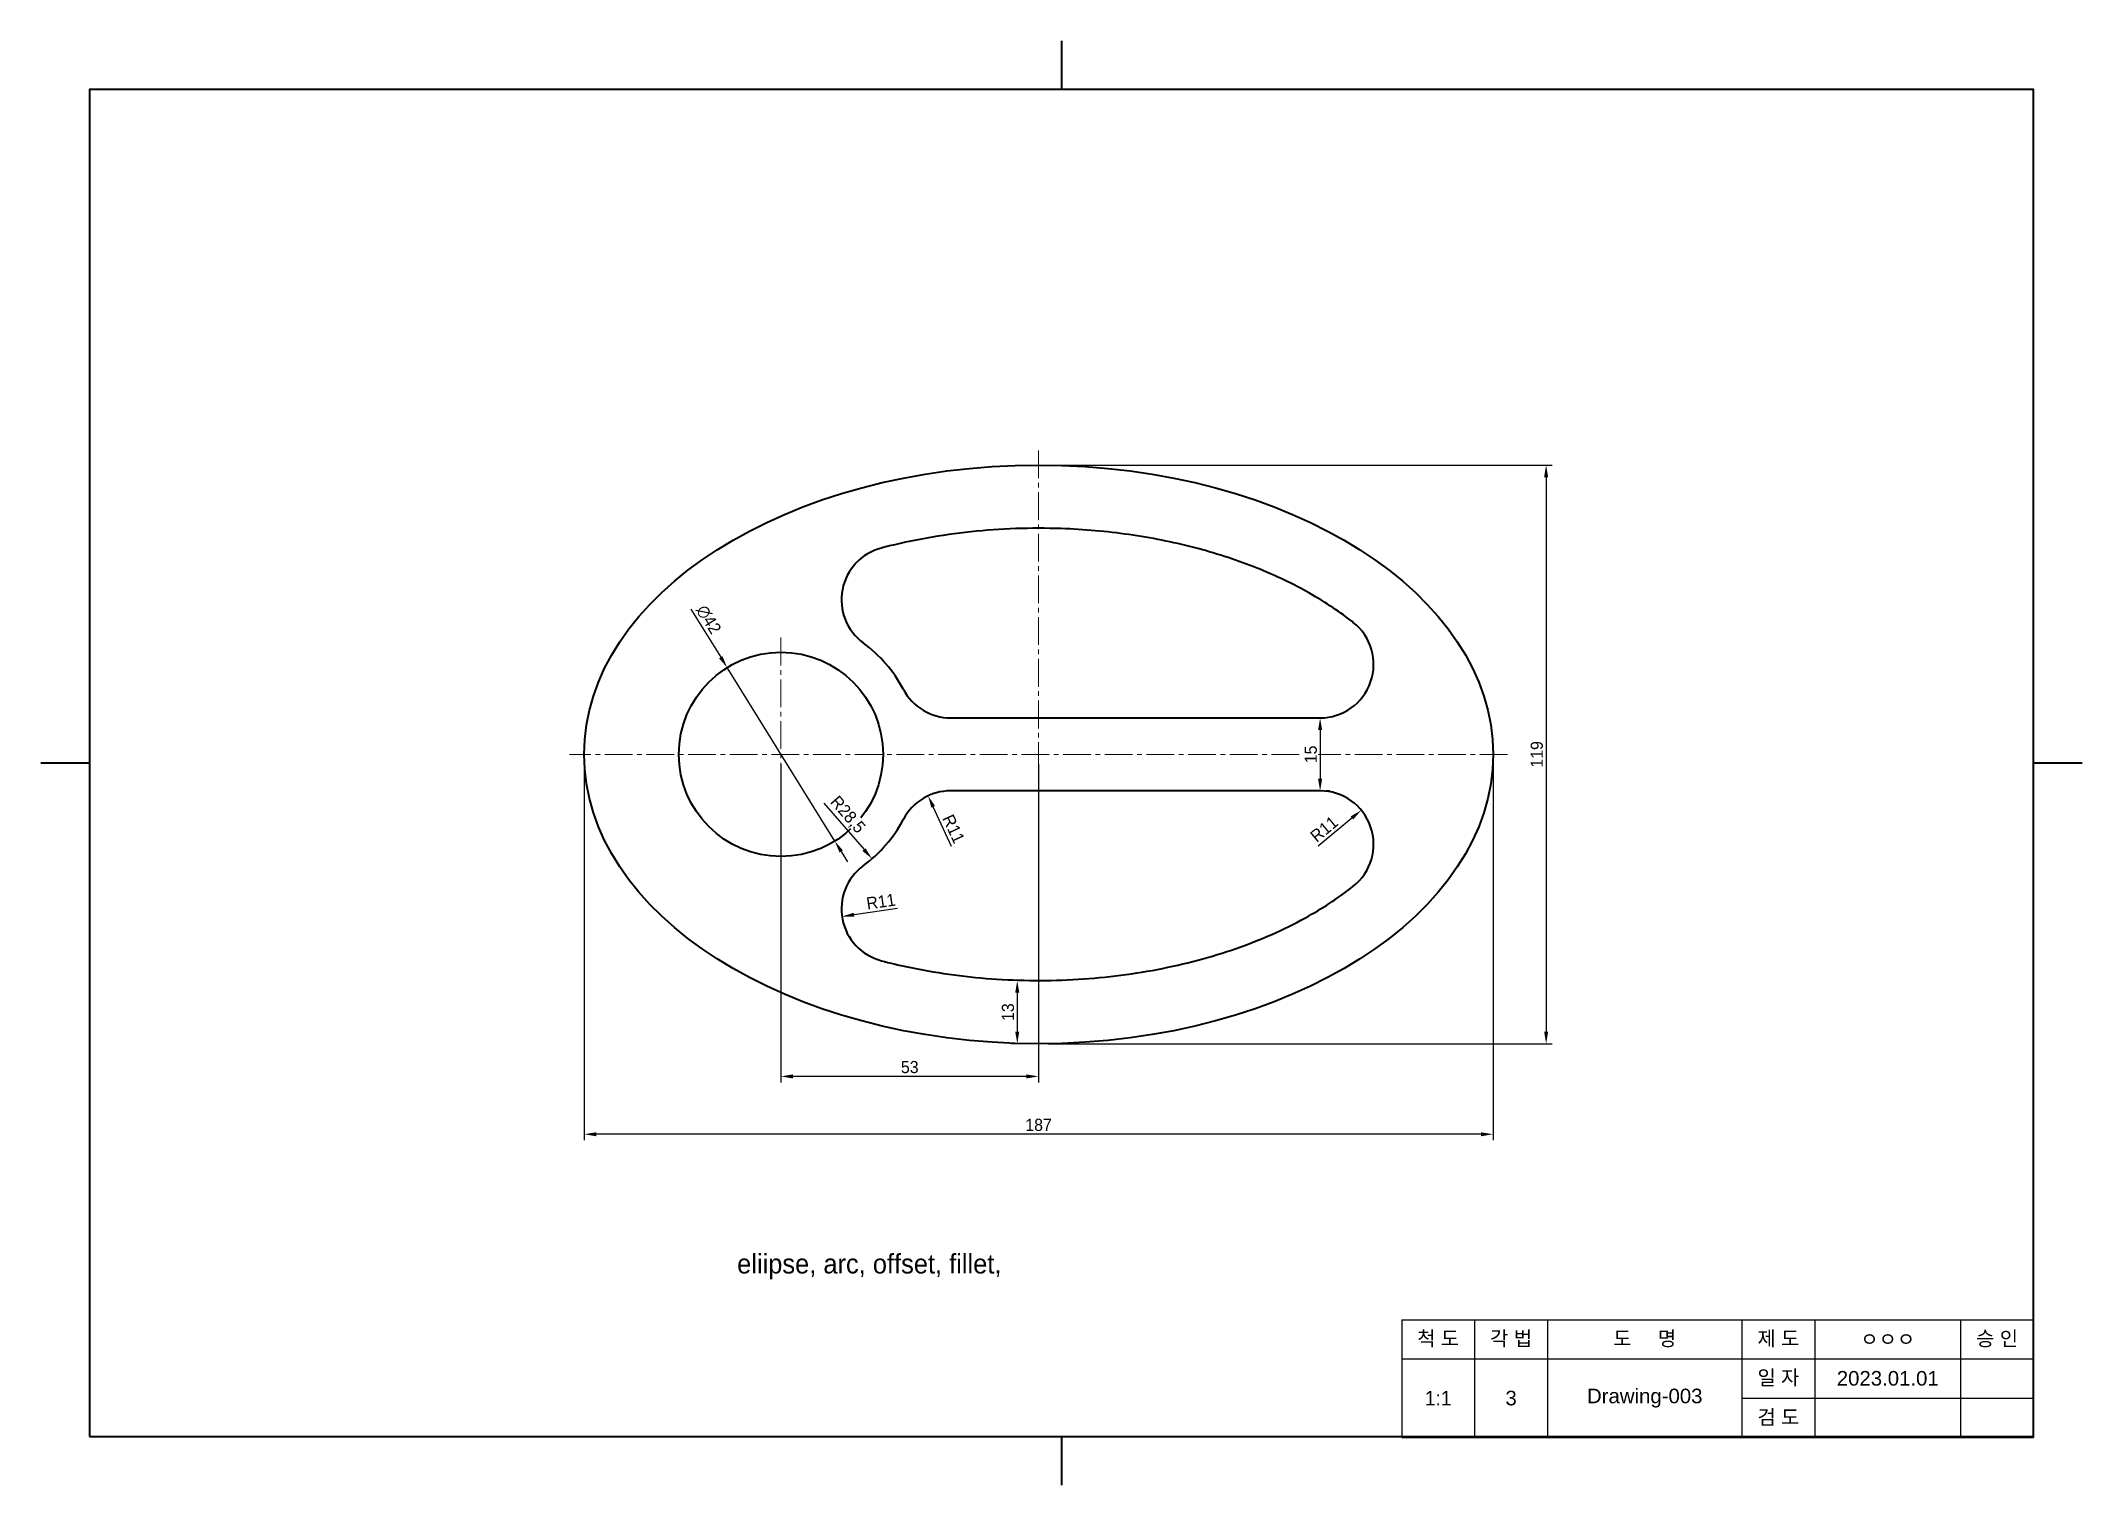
# Model space of a CAD drawing. Header units: millimetres. Extents: x 0 to 5010, y 0 to 6417.
# Drawn here: x 1000 to 1420, y 0 to 297 of the extents above; entities that cross this region are included whole.
import ezdxf

# ---------------------------------------------------------------- set-up
doc = ezdxf.new("R2010")
doc.units = ezdxf.units.MM
doc.header["$LTSCALE"] = 0.3
doc.linetypes.add('CENTER2', pattern=[28.575, 19.05, -3.175, 3.175, -3.175])
doc.layers.get('0').update_dxf_attribs({"color": 2})
doc.layers.get('Defpoints').update_dxf_attribs({"color": 6})
for name, color, linetype, lineweight, plot in [('1_윤곽선', 4, 'Continuous', 35, False), ('2_외형선', 7, 'Continuous', 35, False), ('4_중심선', 1, 'CENTER2', 18, False), ('6_가는실선', 3, 'Continuous', 18, False)]:
    doc.layers.add(name, color=color, linetype=linetype, lineweight=lineweight, plot=plot)
doc.styles.get("Standard").update_dxf_attribs({"font": ''})
doc.styles.add('주석', font='arial.ttf')
doc.styles.get('Standard').set_extended_font_data('Gulim')
doc.dimstyles.new('ISO-25', dxfattribs={"dimtxt": 2.5, "dimasz": 2.5, "dimexe": 1.25, "dimexo": 0.625, "dimtad": 1, "dimtxsty": 'Standard', "dimcen": 2.5, "dimadec": 0, "dimazin": 0, "dimtfac": 1, "dimtmove": 0, "dimatfit": 3, "dimfxl": 1, "dimtfill": 1, "dimarcsym": 0})

msp = doc.modelspace()

# ---------------------------------------------------------------- texts
at = {"layer": '6_가는실선', "insert": (1143.263, 47.526), "char_height": 4, "attachment_point": 1}
msp.add_mtext_dynamic_manual_height_columns('eliipse, arc, offset, fillet, ', width=138.98045, gutter_width=12.5, heights=[0], dxfattribs=at)

# ---------------------------------------------------------------- blocks, each defined once
blk = doc.blocks.new('*D155')
at = {"layer": '6_가는실선', "color": 0, "lineweight": -2, "transparency": 16777216}
for p, q in [((1133.76, 180.12), (1139.89, 170.24)), ((1163.36, 132.43), (1141.21, 168.12)), ((1164.68, 130.31), (1165.99, 128.18))]:
    blk.add_line(p, q, dxfattribs=at)
at = {"layer": '6_가는실선', "color": 0, "transparency": 16777216}
for points in [[(1140.25, 170.46), (1139.54, 170.02), (1141.21, 168.12)], [(1165.03, 130.53), (1164.32, 130.09), (1163.36, 132.43)]]:
    blk.add_solid(points, dxfattribs=at)
at = {"layer": 'Defpoints', "color": 0, "transparency": 16777216}
for p in [(1141.21, 168.12), (1163.36, 132.43)]:
    blk.add_point(p, dxfattribs=at)
at = {"layer": '6_가는실선', "color": 0, "transparency": 16777216, "insert": (1137.4, 177.99), "char_height": 2.5, "attachment_point": 5, "rotation": 301.8253, "bg_fill": 3, "box_fill_scale": 1.1, "bg_fill_color": 256, "bg_fill_true_color": 13158600, "bg_fill_transparency": 0}
blk.add_mtext('∅42', dxfattribs=at)
blk = doc.blocks.new('*D156')
at = {"layer": '6_가는실선', "color": 0, "lineweight": -2, "transparency": 16777216}
blk.add_line((1161.07, 140.21), (1169.38, 130.68), dxfattribs=at)
at = {"layer": '6_가는실선', "color": 0, "transparency": 16777216}
blk.add_solid([(1169.69, 130.96), (1169.06, 130.41), (1171.02, 128.8)], dxfattribs=at)
at = {"layer": 'Defpoints', "color": 0, "transparency": 16777216}
for p in [(1152.28, 150.27), (1171.02, 128.8)]:
    blk.add_point(p, dxfattribs=at)
at = {"layer": '6_가는실선', "color": 0, "transparency": 16777216, "insert": (1165.91, 137.79), "char_height": 2.5, "attachment_point": 5, "rotation": 311.1052, "bg_fill": 3, "box_fill_scale": 1.1, "bg_fill_color": 256, "bg_fill_true_color": 13158600, "bg_fill_transparency": 0}
blk.add_mtext('R28,5', dxfattribs=at)
blk = doc.blocks.new('*D157')
at = {"layer": '6_가는실선', "color": 0, "lineweight": -2, "transparency": 16777216}
blk.add_line((1187.4, 131.31), (1183.6, 139.48), dxfattribs=at)
at = {"layer": 'Defpoints', "color": 0, "transparency": 16777216}
blk.add_point((1182.55, 141.75), dxfattribs=at)
at = {"layer": '6_가는실선', "color": 0, "transparency": 16777216, "insert": (1187.81, 134.96), "char_height": 2.5, "attachment_point": 5, "rotation": 294.9155, "bg_fill": 3, "box_fill_scale": 1.1, "bg_fill_color": 256, "bg_fill_true_color": 13158600, "bg_fill_transparency": 0}
blk.add_mtext('R11', dxfattribs=at)
at = {"layer": '6_가는실선', "color": 0, "transparency": 16777216}
blk.add_solid([(1183.98, 139.66), (1183.23, 139.31), (1182.55, 141.75)], dxfattribs=at)
at = {"layer": 'Defpoints', "color": 0, "transparency": 16777216}
blk.add_point((1187.18, 131.77), dxfattribs=at)
blk = doc.blocks.new('*D158')
at = {"layer": '6_가는실선', "color": 0, "lineweight": -2, "transparency": 16777216}
blk.add_line((1176.24, 118.56), (1167.31, 117.29), dxfattribs=at)
at = {"layer": 'Defpoints', "color": 0, "transparency": 16777216}
blk.add_point((1164.84, 116.94), dxfattribs=at)
at = {"layer": '6_가는실선', "color": 0, "transparency": 16777216, "insert": (1172.85, 120.01), "char_height": 2.5, "attachment_point": 5, "rotation": 8.0901, "bg_fill": 3, "box_fill_scale": 1.1, "bg_fill_color": 256, "bg_fill_true_color": 13158600, "bg_fill_transparency": 0}
blk.add_mtext('R11', dxfattribs=at)
at = {"layer": '6_가는실선', "color": 0, "transparency": 16777216}
blk.add_solid([(1167.25, 117.7), (1167.37, 116.87), (1164.84, 116.94)], dxfattribs=at)
at = {"layer": 'Defpoints', "color": 0, "transparency": 16777216}
blk.add_point((1175.73, 118.48), dxfattribs=at)
blk = doc.blocks.new('*D159')
at = {"layer": '6_가는실선', "color": 0, "lineweight": -2, "transparency": 16777216}
blk.add_line((1262.81, 131.44), (1269.76, 137.2), dxfattribs=at)
at = {"layer": 'Defpoints', "color": 0, "transparency": 16777216}
blk.add_point((1271.68, 138.79), dxfattribs=at)
at = {"layer": '6_가는실선', "color": 0, "transparency": 16777216, "insert": (1264.02, 134.92), "char_height": 2.5, "attachment_point": 5, "rotation": 39.6556, "bg_fill": 3, "box_fill_scale": 1.1, "bg_fill_color": 256, "bg_fill_true_color": 13158600, "bg_fill_transparency": 0}
blk.add_mtext('R11', dxfattribs=at)
at = {"layer": '6_가는실선', "color": 0, "transparency": 16777216}
blk.add_solid([(1269.49, 137.52), (1270.02, 136.88), (1271.68, 138.79)], dxfattribs=at)
at = {"layer": 'Defpoints', "color": 0, "transparency": 16777216}
blk.add_point((1263.21, 131.77), dxfattribs=at)
blk = doc.blocks.new('*D160')
at = {"layer": '6_가는실선', "color": 0, "lineweight": -2, "transparency": 16777216}
for p, q in [((1261.21, 157.77), (1261.96, 157.77)), ((1263.21, 155.27), (1263.21, 145.27)), ((1265.21, 142.77), (1264.46, 142.77))]:
    blk.add_line(p, q, dxfattribs=at)
at = {"layer": '6_가는실선', "color": 0, "transparency": 16777216}
for points in [[(1262.79, 155.27), (1263.63, 155.27), (1263.21, 157.77)], [(1262.79, 145.27), (1263.63, 145.27), (1263.21, 142.77)]]:
    blk.add_solid(points, dxfattribs=at)
at = {"layer": 'Defpoints', "color": 0, "transparency": 16777216}
for p in [(1263.21, 157.77), (1263.21, 142.77), (1263.21, 142.77)]:
    blk.add_point(p, dxfattribs=at)
at = {"layer": '6_가는실선', "color": 0, "transparency": 16777216, "insert": (1261.3, 150.27), "char_height": 2.5, "attachment_point": 5, "rotation": 90, "bg_fill": 3, "box_fill_scale": 1.1, "bg_fill_color": 256, "bg_fill_true_color": 13158600, "bg_fill_transparency": 0}
blk.add_mtext('15', dxfattribs=at)
blk = doc.blocks.new('*D161')
at = {"layer": '6_가는실선', "color": 0, "lineweight": -2, "transparency": 16777216}
for p, q in [((1207.28, 209.77), (1310.96, 209.77)), ((1309.71, 207.27), (1309.71, 93.27)), ((1207.28, 90.77), (1310.96, 90.77))]:
    blk.add_line(p, q, dxfattribs=at)
at = {"layer": '6_가는실선', "color": 0, "transparency": 16777216}
for points in [[(1309.29, 207.27), (1310.13, 207.27), (1309.71, 209.77)], [(1309.29, 93.27), (1310.13, 93.27), (1309.71, 90.77)]]:
    blk.add_solid(points, dxfattribs=at)
at = {"layer": 'Defpoints', "color": 0, "transparency": 16777216}
for p in [(1205.28, 209.77), (1205.28, 90.77), (1309.71, 90.77)]:
    blk.add_point(p, dxfattribs=at)
at = {"layer": '6_가는실선', "color": 0, "transparency": 16777216, "insert": (1307.8, 150.27), "char_height": 2.5, "attachment_point": 5, "rotation": 90, "bg_fill": 3, "box_fill_scale": 1.1, "bg_fill_color": 256, "bg_fill_true_color": 13158600, "bg_fill_transparency": 0}
blk.add_mtext('119', dxfattribs=at)
blk = doc.blocks.new('*D162')
at = {"layer": '6_가는실선', "color": 0, "lineweight": -2, "transparency": 16777216}
for p, q in [((1111.78, 148.27), (1111.78, 70.91)), ((1298.78, 148.27), (1298.78, 70.91)), ((1296.28, 72.16), (1114.28, 72.16))]:
    blk.add_line(p, q, dxfattribs=at)
at = {"layer": '6_가는실선', "color": 0, "transparency": 16777216}
for points in [[(1114.28, 72.57), (1114.28, 71.74), (1111.78, 72.16)], [(1296.28, 72.57), (1296.28, 71.74), (1298.78, 72.16)]]:
    blk.add_solid(points, dxfattribs=at)
at = {"layer": 'Defpoints', "color": 0, "transparency": 16777216}
for p in [(1111.78, 150.27), (1298.78, 150.27), (1111.78, 72.16)]:
    blk.add_point(p, dxfattribs=at)
at = {"layer": '6_가는실선', "color": 0, "transparency": 16777216, "insert": (1205.28, 74.07), "char_height": 2.5, "attachment_point": 5, "bg_fill": 3, "box_fill_scale": 1.1, "bg_fill_color": 256, "bg_fill_true_color": 13158600, "bg_fill_transparency": 0}
blk.add_mtext('187', dxfattribs=at)
blk = doc.blocks.new('*D163')
at = {"layer": '6_가는실선', "color": 0, "lineweight": -2, "transparency": 16777216}
for p, q in [((1203.28, 103.77), (1199.65, 103.77)), ((1200.9, 101.27), (1200.9, 93.27)), ((1203.28, 90.77), (1199.65, 90.77))]:
    blk.add_line(p, q, dxfattribs=at)
at = {"layer": '6_가는실선', "color": 0, "transparency": 16777216}
for points in [[(1200.48, 101.27), (1201.32, 101.27), (1200.9, 103.77)], [(1200.48, 93.27), (1201.32, 93.27), (1200.9, 90.77)]]:
    blk.add_solid(points, dxfattribs=at)
at = {"layer": 'Defpoints', "color": 0, "transparency": 16777216}
for p in [(1205.28, 103.77), (1200.9, 90.77), (1205.28, 90.77)]:
    blk.add_point(p, dxfattribs=at)
at = {"layer": '6_가는실선', "color": 0, "transparency": 16777216, "insert": (1198.99, 97.27), "char_height": 2.5, "attachment_point": 5, "rotation": 90, "bg_fill": 3, "box_fill_scale": 1.1, "bg_fill_color": 256, "bg_fill_true_color": 13158600, "bg_fill_transparency": 0}
blk.add_mtext('13', dxfattribs=at)
blk = doc.blocks.new('*D164')
at = {"layer": '6_가는실선', "color": 0, "lineweight": -2, "transparency": 16777216}
for p, q in [((1152.28, 148.27), (1152.28, 82.8)), ((1205.28, 148.27), (1205.28, 82.8)), ((1202.78, 84.05), (1154.78, 84.05))]:
    blk.add_line(p, q, dxfattribs=at)
at = {"layer": '6_가는실선', "color": 0, "transparency": 16777216}
for points in [[(1154.78, 84.47), (1154.78, 83.63), (1152.28, 84.05)], [(1202.78, 84.47), (1202.78, 83.63), (1205.28, 84.05)]]:
    blk.add_solid(points, dxfattribs=at)
at = {"layer": 'Defpoints', "color": 0, "transparency": 16777216}
for p in [(1152.28, 150.27), (1205.28, 150.27), (1152.28, 84.05)]:
    blk.add_point(p, dxfattribs=at)
at = {"layer": '6_가는실선', "color": 0, "transparency": 16777216, "insert": (1178.78, 85.96), "char_height": 2.5, "attachment_point": 5, "bg_fill": 3, "box_fill_scale": 1.1, "bg_fill_color": 256, "bg_fill_true_color": 13158600, "bg_fill_transparency": 0}
blk.add_mtext('53', dxfattribs=at)
blk = doc.blocks.new('*T215')
at = {"layer": '1_윤곽선', "color": 7, "linetype": 'ByBlock', "lineweight": 25, "transparency": 16777216}
for p, q in [((0, 0), (130, 0)), ((0, 0), (0, -24.22)), ((130, 0), (130, -24.22)), ((0, -24.22), (130, -24.22))]:
    blk.add_line(p, q, dxfattribs=at)
at = {"layer": '1_윤곽선', "color": 3, "linetype": 'ByBlock', "lineweight": 25, "transparency": 16777216}
for p, q in [((15, 0), (15, -24.22)), ((30, 0), (30, -24.22)), ((70, 0), (70, -24.22)), ((85, 0), (85, -24.22)), ((115, 0), (115, -24.22)), ((0, -8), (130, -8)), ((70, -16.11), (130, -16.11))]:
    blk.add_line(p, q, dxfattribs=at)
at = {"layer": '1_윤곽선', "color": 2, "transparency": 16777216, "char_height": 3, "attachment_point": 5, "style": '주석'}
for s, insert, width in [('{\\fGulim|b0|i0|c129|p50;척 도}', (7.5, -4), 12), ('{\\fGulim|b0|i0|c129|p50;각 법}', (22.5, -4), 12), ('{\\fGulim|b0|i0|c129|p50;도     명}', (50, -4), 37), ('{\\fGulim|b0|i0|c129|p50;제 도}', (77.5, -4), 12), ('{\\fGulim|b0|i0|c129|p50;ㅇㅇㅇ}', (100, -4), 27), ('{\\fGulim|b0|i0|c129|p50;승 인}', (122.5, -4), 12), ('{\\fGulim|b0|i0|c129|p50;일 자}', (77.5, -12.05), 12), ('2023.01.01', (100, -12.05), 27), ('{\\fGulim|b0|i0|c129|p50;1:1', (7.5, -16.11), 12), ('3', (22.5, -16.11), 12), ('Drawing-003', (50, -16.11), 37), ('{\\fGulim|b0|i0|c129|p50;검 도}', (77.5, -20.16), 12)]:
    blk.add_mtext(s, dxfattribs=dict(at, insert=insert, width=width))

# ---------------------------------------------------------------- linework, layer by layer
at = {"layer": '1_윤곽선'}
for p, q in [((1210, 297), (1210, 287)), ((1010, 148.5), (1000, 148.5)), ((1420, 148.5), (1410, 148.5)), ((1210, 10), (1210, 0))]:
    msp.add_line(p, q, dxfattribs=at)
msp.add_lwpolyline([(1010, 10), (1410, 10), (1410, 287), (1010, 287)], close=True, dxfattribs=at)
at = {"layer": '2_외형선'}
for p, q in [((1187.184, 157.774), (1263.212, 157.774)), ((1263.212, 142.774), (1187.184, 142.774))]:
    msp.add_line(p, q, dxfattribs=at)
msp.add_circle((1152.284, 150.274), 21, dxfattribs=at)
for centre, radius, start, end in [((1175.727, 182.066), 11, 104.70865, 233.59546), ((1263.212, 168.774), 11, 270, 51.70116), ((1152.284, 150.274), 28.5, 27.92753, 53.59546), ((1187.184, 168.774), 11, 207.92753, 270), ((1187.184, 131.774), 11, 90, 152.07247), ((1263.212, 131.774), 11, 308.28258, 90), ((1152.284, 150.274), 28.5, 306.40523, 332.07247), ((1152.284, 150.274), 28.5, 306.40523, 332.07247), ((1175.727, 118.483), 11, 126.40523, 255.28911)]:
    msp.add_arc(centre, radius, start, end, dxfattribs=at)
msp.add_ellipse((1205.284, 150.274), major_axis=(-93.5, 0), ratio=0.6363636, dxfattribs=at)
for points, knots in [([(1270.029, 177.407), (1269.875, 177.529), (1269.719, 177.651), (1266.844, 179.878), (1263.787, 181.887), (1257.08, 185.61), (1253.43, 187.323), (1245.652, 190.368), (1241.524, 191.701), (1232.922, 193.924), (1228.449, 194.816), (1219.303, 196.119), (1214.63, 196.53), (1203.724, 196.909), (1197.472, 196.69), (1185.231, 195.398), (1179.241, 194.326), (1173.345, 192.813), (1173.139, 192.759), (1172.934, 192.705)], [3.8199101, 3.8199101, 3.8199101, 3.8199101, 3.8294844, 3.8294844, 3.9951523, 3.9951523, 4.1608201, 4.1608201, 4.3264879, 4.3264879, 4.4921558, 4.4921558, 4.6578236, 4.6578236, 4.8767332, 4.8767332, 5.0956427, 5.0956427, 5.103581, 5.103581, 5.103581, 5.103581]), ([(1172.934, 107.844), (1174.692, 107.382), (1176.48, 106.957), (1183.88, 105.379), (1189.702, 104.555), (1201.511, 103.696), (1207.499, 103.661), (1219.335, 104.383), (1225.183, 105.14), (1236.438, 107.395), (1241.845, 108.894), (1251.94, 112.525), (1256.628, 114.658), (1264.224, 118.931), (1267.3, 120.988), (1270.026, 123.14)], [1.1796015, 1.1796015, 1.1796015, 1.1796015, 1.2475183, 1.2475183, 1.4569556, 1.4569556, 1.6663928, 1.6663928, 1.87583, 1.87583, 2.0852673, 2.0852673, 2.2947045, 2.2947045, 2.4632213, 2.4632213, 2.4632213, 2.4632213])]:
    msp.add_open_spline(points, degree=3, knots=knots, dxfattribs=at)
at = {"layer": '4_중심선'}
for p, q in [((1205.284, 212.774), (1205.284, 87.774)), ((1152.284, 174.274), (1152.284, 126.274)), ((1263.212, 157.774), (1187.184, 157.774)), ((1301.784, 150.274), (1108.784, 150.274)), ((1263.212, 142.774), (1187.184, 142.774))]:
    msp.add_line(p, q, dxfattribs=at)

# ---------------------------------------------------------------- block references
msp.add_blockref('*T215', (1280, 34))

msp.set_redraw_order([(e.dxf.handle, doc.entitydb.next_handle()) for e in msp.query("TEXT MTEXT ATTDEF DIMENSION ARC_DIMENSION")])  # texts and dimensions are drawn at this point

# ---------------------------------------------------------------- next in the draw order: dimensions: what is measured, and where the dimension line sits
at = {"layer": '6_가는실선'}
dim = msp.add_diameter_dim_2p(p1=(1163.358, 132.431), p2=(1141.21, 168.117), dimstyle='ISO-25', dxfattribs=at)
dim.commit()
dim.dimension.update_dxf_attribs({"geometry": '*D155', "text_midpoint": (1135.726, 176.953), "dimtype": 163})
dim = msp.add_linear_dim(base=(1263.212, 142.774), p1=(1263.212, 157.774), p2=(1263.212, 142.774), angle=90, dimstyle='ISO-25', override={"dimexo": 2}, dxfattribs=at)
dim.commit()
dim.dimension.update_dxf_attribs({"geometry": '*D160', "text_midpoint": (1261.302, 150.274)})
for center, mpoint, picture, middle in [((1187.184, 131.774), (1182.55, 141.751), '*D157', (1186.076, 134.159)), ((1263.212, 131.774), (1271.68, 138.794), '*D159', (1265.236, 133.452)), ((1175.727, 118.483), (1164.836, 116.935), '*D158', (1173.124, 118.113))]:
    dim = msp.add_radius_dim(center=center, mpoint=mpoint, dimstyle='ISO-25', dxfattribs=at)
    dim.commit()
    dim.dimension.update_dxf_attribs({"geometry": picture, "text_midpoint": middle, "dimtype": 164})

# ---------------------------------------------------------------- next in the draw order: dimensions: what is measured, and where the dimension line sits
dim = msp.add_linear_dim(base=(1309.709, 90.774), p1=(1205.284, 209.774), p2=(1205.284, 90.774), angle=90, dimstyle='ISO-25', override={"dimexo": 2}, dxfattribs=at)
dim.commit()
dim.dimension.update_dxf_attribs({"geometry": '*D161', "text_midpoint": (1307.799, 150.274)})
dim = msp.add_radius_dim(center=(1152.284, 150.274), mpoint=(1171.021, 128.799), dimstyle='ISO-25', dxfattribs=at)
dim.commit()
dim.dimension.update_dxf_attribs({"geometry": '*D156', "text_midpoint": (1164.358, 136.437), "dimtype": 164})

# ---------------------------------------------------------------- next in the draw order: dimensions: what is measured, and where the dimension line sits
dim = msp.add_linear_dim(base=(1111.784, 72.156), p1=(1298.784, 150.274), p2=(1111.784, 150.274), dimstyle='ISO-25', override={"dimexo": 2}, dxfattribs=at)
dim.commit()
dim.dimension.update_dxf_attribs({"geometry": '*D162', "text_midpoint": (1205.284, 74.066)})

# ---------------------------------------------------------------- next in the draw order: dimensions: what is measured, and where the dimension line sits
dim = msp.add_linear_dim(base=(1200.899, 90.774), p1=(1205.284, 103.775), p2=(1205.284, 90.774), angle=90, dimstyle='ISO-25', override={"dimexo": 2}, dxfattribs=at)
dim.commit()
dim.dimension.update_dxf_attribs({"geometry": '*D163', "text_midpoint": (1198.989, 97.275)})

# ---------------------------------------------------------------- next in the draw order: dimensions: what is measured, and where the dimension line sits
dim = msp.add_linear_dim(base=(1152.284, 84.051), p1=(1205.284, 150.274), p2=(1152.284, 150.274), dimstyle='ISO-25', override={"dimexo": 2}, dxfattribs=at)
dim.commit()
dim.dimension.update_dxf_attribs({"geometry": '*D164', "text_midpoint": (1178.784, 85.957)})

doc.saveas('drawing.dxf')
